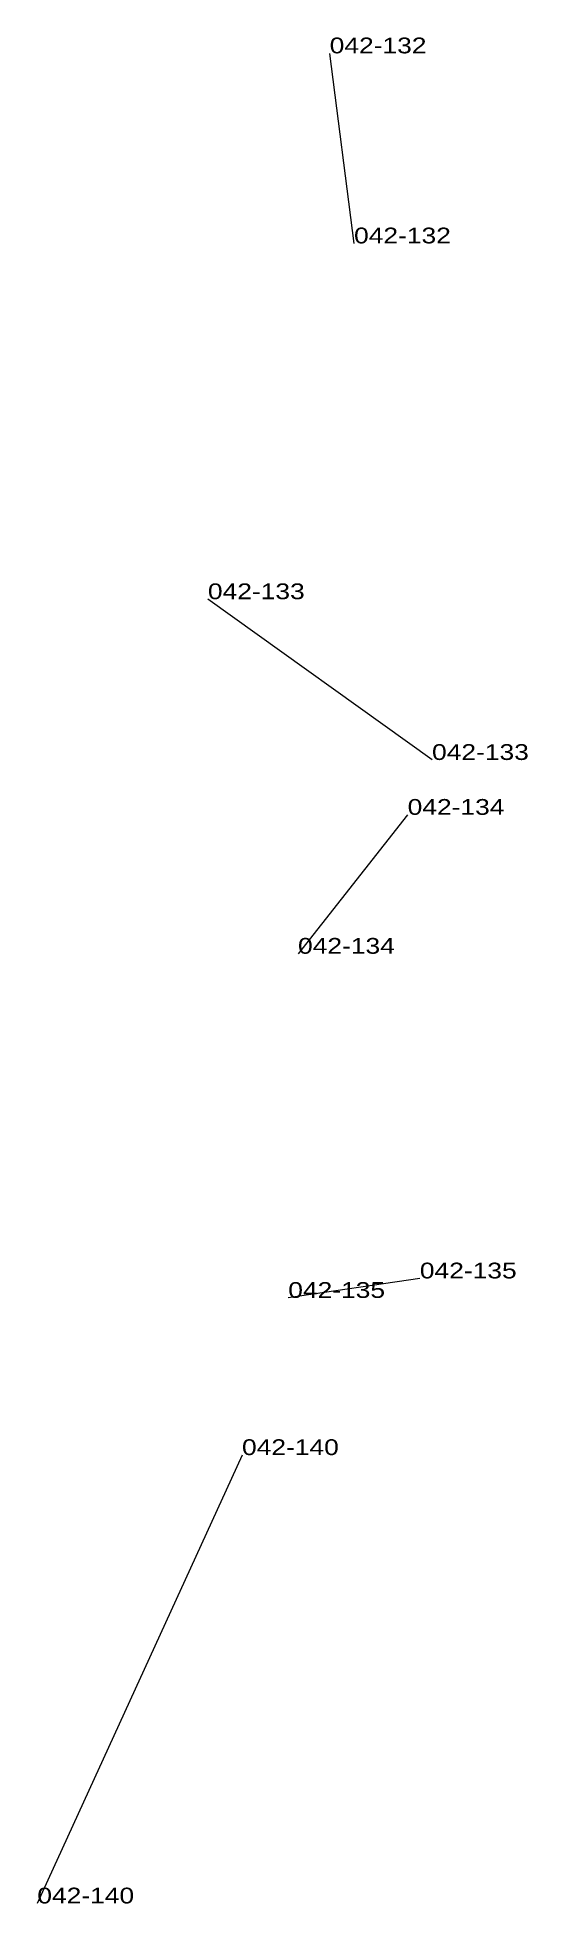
# Model space of a CAD drawing. Header units: metres. Extents: x 571156 to 607184, y 703608 to 727431.
# Drawn here: x 580996 to 581058.2, y 715938.6 to 716175.1 of the extents above; entities that cross this region are included whole.
import ezdxf

# ---------------------------------------------------------------- set-up
doc = ezdxf.new("R2010")
doc.units = ezdxf.units.M
doc.header["$LTSCALE"] = 0.8
doc.layers.add('60', color=7, linetype='Continuous', lineweight=13)
doc.layers.add('61', color=7, linetype='Continuous')

msp = doc.modelspace()

# ---------------------------------------------------------------- texts
at = {"layer": '60', "width": 1.25}
for s, p in [('042-132', (581033.07, 716173.07)), ('042-132', (581033.07, 716173.07)), ('042-133', (581017.64, 716103.91)), ('042-133', (581017.64, 716103.91)), ('042-134', (581029.06, 716058.99)), ('042-134', (581029.06, 716058.99)), ('042-135', (581027.82, 716015.38)), ('042-135', (581027.82, 716015.38)), ('042-140', (580996.02, 715938.66)), ('042-140', (580996.02, 715938.66))]:
    msp.add_text(s, height=2, dxfattribs=at).set_placement(p)
at = {"layer": '61', "width": 1.25}
for s, p in [('042-132', (581036.16, 716148.99)), ('042-132', (581036.16, 716148.99)), ('042-133', (581046.04, 716083.54)), ('042-133', (581046.04, 716083.54)), ('042-134', (581042.95, 716076.59)), ('042-134', (581042.95, 716076.59)), ('042-135', (581044.5, 716017.85)), ('042-135', (581044.5, 716017.85)), ('042-140', (581021.96, 715995.47)), ('042-140', (581021.96, 715995.47))]:
    msp.add_text(s, height=2, dxfattribs=at).set_placement(p)

# ---------------------------------------------------------------- linework, layer by layer
at = {"layer": '60'}
for p, q in [((581036.16, 716148.99), (581033.07, 716173.07)), ((581036.16, 716148.99), (581033.07, 716173.07)), ((581046.04, 716083.54), (581017.64, 716103.91)), ((581046.04, 716083.54), (581017.64, 716103.91)), ((581042.95, 716076.59), (581029.06, 716058.99)), ((581042.95, 716076.59), (581029.06, 716058.99)), ((581044.5, 716017.85), (581027.82, 716015.38)), ((581044.5, 716017.85), (581027.82, 716015.38)), ((581021.96, 715995.47), (580996.02, 715938.66)), ((581021.96, 715995.47), (580996.02, 715938.66))]:
    msp.add_line(p, q, dxfattribs=at)

msp.set_redraw_order([(e.dxf.handle, doc.entitydb.next_handle()) for e in msp.query("TEXT MTEXT ATTDEF DIMENSION ARC_DIMENSION")])  # texts and dimensions are drawn at this point

doc.saveas('drawing.dxf')
